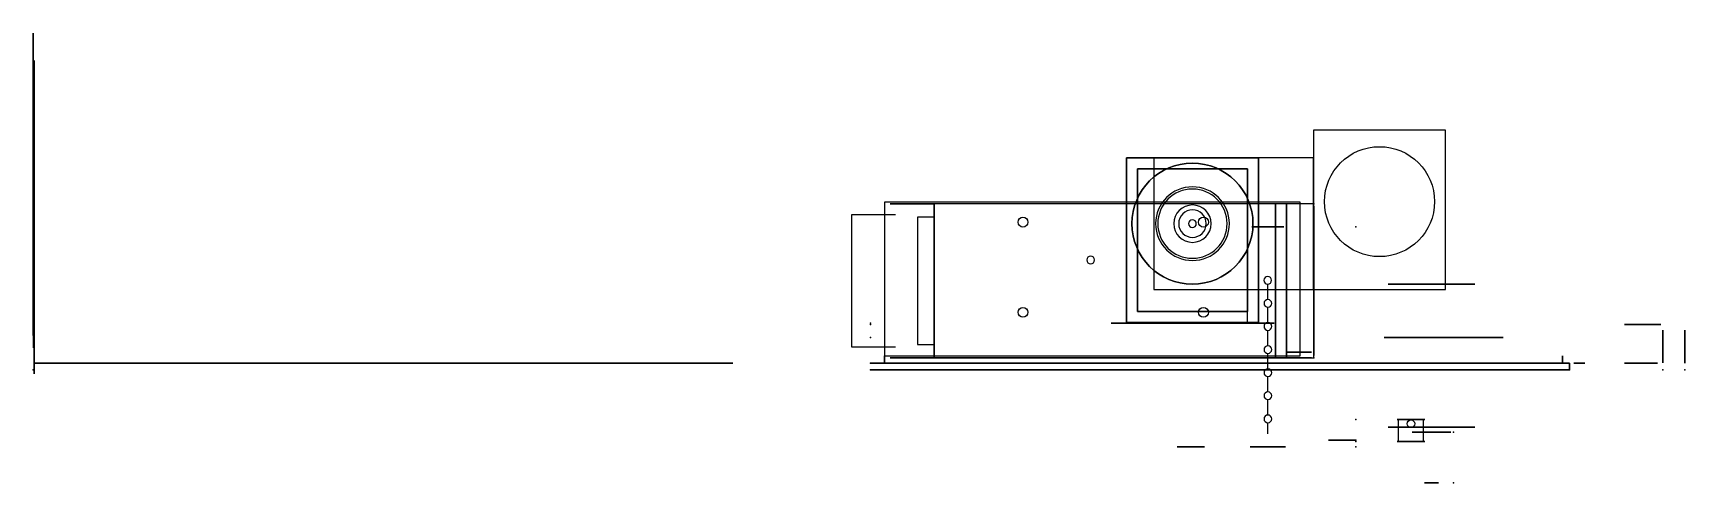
# Model space of a CAD drawing. Header units: centimetres. Extents: x -76 to 74, y -10 to 31.
import ezdxf

# ---------------------------------------------------------------- set-up
doc = ezdxf.new("R2010")
doc.units = ezdxf.units.CM
doc.header["$MEASUREMENT"] = 0
for name, color, linetype in [('battery 48V 18Ah v6_Sketch10', 7, 'Continuous'), ('battery 48V 18Ah v6_Sketch11', 7, 'Continuous'), ('battery 48V 18Ah v6_Sketch12', 7, 'Continuous'), ('battery 48V 18Ah v6_Sketch13', 7, 'Continuous'), ('battery 48V 18Ah v6_Sketch14', 7, 'Continuous'), ('battery 48V 18Ah v6_Sketch15', 7, 'Continuous'), ('battery 48V 18Ah v6_Sketch16', 7, 'Continuous'), ('battery 48V 18Ah v6_Sketch17', 7, 'Continuous'), ('battery 48V 18Ah v6_Sketch18', 7, 'Continuous'), ('battery 48V 18Ah v6_Sketch19', 7, 'Continuous'), ('battery 48V 18Ah v6_Sketch2', 7, 'Continuous'), ('battery 48V 18Ah v6_Sketch20', 7, 'Continuous'), ('battery 48V 18Ah v6_Sketch21', 7, 'Continuous'), ('battery 48V 18Ah v6_Sketch22', 7, 'Continuous'), ('battery 48V 18Ah v6_Sketch23', 7, 'Continuous'), ('battery 48V 18Ah v6_Sketch3', 7, 'Continuous'), ('battery 48V 18Ah v6_Sketch4', 7, 'Continuous'), ('battery 48V 18Ah v6_Sketch5', 7, 'Continuous'), ('battery 48V 18Ah v6_Sketch6', 7, 'Continuous'), ('battery 48V 18Ah v6_Sketch7', 7, 'Continuous'), ('battery 48V 18Ah v6_Sketch8', 7, 'Continuous'), ('battery 48V 18Ah v6_Sketch9', 7, 'Continuous'), ('component pump v3_Sketch1', 7, 'Continuous'), ('component pump v3_Sketch10', 7, 'Continuous'), ('component pump v3_Sketch11', 7, 'Continuous'), ('component pump v3_Sketch12', 7, 'Continuous'), ('component pump v3_Sketch13', 7, 'Continuous'), ('component pump v3_Sketch14', 7, 'Continuous'), ('component pump v3_Sketch15', 7, 'Continuous'), ('component pump v3_Sketch16', 7, 'Continuous'), ('component pump v3_Sketch17', 7, 'Continuous'), ('component pump v3_Sketch18', 7, 'Continuous'), ('component pump v3_Sketch19', 7, 'Continuous'), ('component pump v3_Sketch20', 7, 'Continuous'), ('component pump v3_Sketch21', 7, 'Continuous'), ('component pump v3_Sketch22', 7, 'Continuous'), ('component pump v3_Sketch23', 7, 'Continuous'), ('component pump v3_Sketch24', 7, 'Continuous'), ('component pump v3_Sketch25', 7, 'Continuous'), ('component pump v3_Sketch26', 7, 'Continuous'), ('component pump v3_Sketch27', 7, 'Continuous'), ('component pump v3_Sketch28', 7, 'Continuous'), ('component pump v3_Sketch3', 7, 'Continuous'), ('component pump v3_Sketch30', 7, 'Continuous'), ('component pump v3_Sketch31', 7, 'Continuous'), ('component pump v3_Sketch4', 7, 'Continuous'), ('component pump v3_Sketch6', 7, 'Continuous'), ('component pump v3_Sketch7', 7, 'Continuous'), ('component pump v3_Sketch8', 7, 'Continuous'), ('component pump v3_Sketch9', 7, 'Continuous'), ('GearBox v4_Sketch10', 7, 'Continuous'), ('GearBox v4_Sketch11', 7, 'Continuous'), ('GearBox v4_Sketch2', 7, 'Continuous'), ('GearBox v4_Sketch3', 7, 'Continuous'), ('GearBox v4_Sketch4', 7, 'Continuous'), ('GearBox v4_Sketch5', 7, 'Continuous'), ('GearBox v4_Sketch6', 7, 'Continuous'), ('GearBox v4_Sketch7', 7, 'Continuous'), ('GearBox v4_Sketch8', 7, 'Continuous'), ('GearBox v4_Sketch9', 7, 'Continuous'), ('motor_component v1_Sketch3', 7, 'Continuous'), ('motor_component v1_Sketch4', 7, 'Continuous'), ('motor_component v1_Sketch5', 7, 'Continuous'), ('motor_component v1_Sketch6', 7, 'Continuous'), ('motor_component v1_Sketch7', 7, 'Continuous'), ('new frame-wooden v17_Sketch1', 7, 'Continuous'), ('new frame-wooden v17_Sketch10', 7, 'Continuous'), ('new frame-wooden v17_Sketch11', 7, 'Continuous'), ('new frame-wooden v17_Sketch12', 7, 'Continuous'), ('new frame-wooden v17_Sketch17', 7, 'Continuous'), ('new frame-wooden v17_Sketch18', 7, 'Continuous'), ('new frame-wooden v17_Sketch19', 7, 'Continuous'), ('new frame-wooden v17_Sketch2', 7, 'Continuous'), ('new frame-wooden v17_Sketch20', 7, 'Continuous'), ('new frame-wooden v17_Sketch21', 7, 'Continuous'), ('new frame-wooden v17_Sketch22', 7, 'Continuous'), ('new frame-wooden v17_Sketch23', 7, 'Continuous'), ('new frame-wooden v17_Sketch24', 7, 'Continuous'), ('new frame-wooden v17_Sketch25', 7, 'Continuous'), ('new frame-wooden v17_Sketch26', 7, 'Continuous'), ('new frame-wooden v17_Sketch27', 7, 'Continuous'), ('new frame-wooden v17_Sketch28', 7, 'Continuous'), ('new frame-wooden v17_Sketch29', 7, 'Continuous'), ('new frame-wooden v17_Sketch3', 7, 'Continuous'), ('new frame-wooden v17_Sketch30', 7, 'Continuous'), ('new frame-wooden v17_Sketch31', 7, 'Continuous'), ('new frame-wooden v17_Sketch32', 7, 'Continuous'), ('new frame-wooden v17_Sketch33', 7, 'Continuous'), ('new frame-wooden v17_Sketch34', 7, 'Continuous'), ('new frame-wooden v17_Sketch35', 7, 'Continuous'), ('new frame-wooden v17_Sketch36', 7, 'Continuous'), ('new frame-wooden v17_Sketch37', 7, 'Continuous'), ('new frame-wooden v17_Sketch38', 7, 'Continuous'), ('new frame-wooden v17_Sketch39', 7, 'Continuous'), ('new frame-wooden v17_Sketch4', 7, 'Continuous'), ('new frame-wooden v17_Sketch40', 7, 'Continuous'), ('new frame-wooden v17_Sketch41', 7, 'Continuous'), ('new frame-wooden v17_Sketch42', 7, 'Continuous'), ('new frame-wooden v17_Sketch43', 7, 'Continuous'), ('new frame-wooden v17_Sketch44', 7, 'Continuous'), ('new frame-wooden v17_Sketch45', 7, 'Continuous'), ('new frame-wooden v17_Sketch46', 7, 'Continuous'), ('new frame-wooden v17_Sketch47', 7, 'Continuous'), ('new frame-wooden v17_Sketch48', 7, 'Continuous'), ('new frame-wooden v17_Sketch49', 7, 'Continuous'), ('new frame-wooden v17_Sketch5', 7, 'Continuous'), ('new frame-wooden v17_Sketch50', 7, 'Continuous'), ('new frame-wooden v17_Sketch51', 7, 'Continuous'), ('new frame-wooden v17_Sketch52', 7, 'Continuous'), ('new frame-wooden v17_Sketch53', 7, 'Continuous'), ('new frame-wooden v17_Sketch54', 7, 'Continuous'), ('new frame-wooden v17_Sketch55', 7, 'Continuous'), ('new frame-wooden v17_Sketch56', 7, 'Continuous'), ('new frame-wooden v17_Sketch57', 7, 'Continuous'), ('new frame-wooden v17_Sketch6', 7, 'Continuous'), ('new frame-wooden v17_Sketch7', 7, 'Continuous'), ('new frame-wooden v17_Sketch8', 7, 'Continuous'), ('new frame-wooden v17_Sketch9', 7, 'Continuous')]:
    doc.layers.add(name, color=color, linetype=linetype)

# ---------------------------------------------------------------- blocks, each defined once
blk = doc.blocks.new('battery48V18Ahv6')
at = {"layer": 'battery 48V 18Ah v6_Sketch10'}
for p, q in [((2.5, 2, 14), (2.5, 3, 14)), ((2.5, 2, 13), (2.5, 3, 14)), ((2.5, 2, 14), (2.5, 2, 13))]:
    blk.add_line(p, q, dxfattribs=at)
blk.add_point((2.5, 0), dxfattribs=at)
at = {"layer": 'battery 48V 18Ah v6_Sketch11'}
blk.add_point((2.5, 0), dxfattribs=at)
at = {"layer": 'battery 48V 18Ah v6_Sketch12'}
for p, q in [((2.5, 9, 13.5), (2.5, 9, 12.92)), ((2.5, 8.94, 13.06), (2.5, 8.06, 13.94)), ((2.5, 7.92, 14), (2.5, 8.5, 14))]:
    blk.add_line(p, q, dxfattribs=at)
at = {"layer": 'battery 48V 18Ah v6_Sketch12', "extrusion": (-1, 0, 0)}
blk.add_circle((-8.68, 13.68, -2.5), 0.25, dxfattribs=at)
for centre, radius, start, end in [((-8.8, 12.92, -2.5), 0.2, 135, 180), ((-8.5, 13.5, -2.5), 0.5, 90, 180), ((-7.92, 13.8, -2.5), 0.2, 90, 135)]:
    blk.add_arc(centre, radius, start, end, dxfattribs=at)
at = {"layer": 'battery 48V 18Ah v6_Sketch12'}
blk.add_point((2.5, 0), dxfattribs=at)
at = {"layer": 'battery 48V 18Ah v6_Sketch13'}
for p, q in [((2.5, 9, 1), (2.5, 9, 0.5)), ((2.5, 8), (2.5, 9, 1)), ((2.5, 8.5), (2.5, 8))]:
    blk.add_line(p, q, dxfattribs=at)
at = {"layer": 'battery 48V 18Ah v6_Sketch13', "extrusion": (-1, 0, 0)}
blk.add_circle((-8.68, 0.32, -2.5), 0.25, dxfattribs=at)
blk.add_arc((-8.5, 0.5, -2.5), 0.5, 180, 270, dxfattribs=at)
at = {"layer": 'battery 48V 18Ah v6_Sketch13'}
blk.add_point((2.5, 0), dxfattribs=at)
at = {"layer": 'battery 48V 18Ah v6_Sketch14'}
for p, q in [((2.5, 3, 14), (2.5, 2, 13)), ((2.5, 2.5, 14), (2.5, 3, 14)), ((2.5, 2, 13), (2.5, 2, 13.5))]:
    blk.add_line(p, q, dxfattribs=at)
at = {"layer": 'battery 48V 18Ah v6_Sketch14', "extrusion": (-1, 0, 0)}
blk.add_circle((-2.32, 13.68, -2.5), 0.25, dxfattribs=at)
blk.add_arc((-2.5, 13.5, -2.5), 0.5, 0, 90, dxfattribs=at)
at = {"layer": 'battery 48V 18Ah v6_Sketch14'}
blk.add_point((2.5, 0), dxfattribs=at)
at = {"layer": 'battery 48V 18Ah v6_Sketch15'}
for p, q in [((2.5, 3), (2.5, 2.5)), ((2.5, 2, 1), (2.5, 3)), ((2.5, 2, 0.5), (2.5, 2, 1))]:
    blk.add_line(p, q, dxfattribs=at)
at = {"layer": 'battery 48V 18Ah v6_Sketch15', "extrusion": (-1, 0, 0)}
blk.add_circle((-2.32, 0.32, -2.5), 0.25, dxfattribs=at)
blk.add_arc((-2.5, 0.5, -2.5), 0.5, 270, 0, dxfattribs=at)
at = {"layer": 'battery 48V 18Ah v6_Sketch15'}
blk.add_point((2.5, 0), dxfattribs=at)
at = {"layer": 'battery 48V 18Ah v6_Sketch16'}
for p, q in [((0.2, 7.92), (2.5, 7.92)), ((0.2, 3.08), (0.2, 7.92)), ((2.5, 8.5), (34.5, 8.5)), ((2.5, 7.92), (2.5, 8.5)), ((34.5, 8.5), (34.5, 2.5)), ((2.5, 3.08), (0.2, 3.08)), ((2.5, 2.5), (2.5, 3.08)), ((34.5, 2.5), (2.5, 2.5))]:
    blk.add_line(p, q, dxfattribs=at)
at = {"layer": 'battery 48V 18Ah v6_Sketch16', "extrusion": (0, 0, -1)}
blk.add_circle((-1.51, 6.89), 1, dxfattribs=at)
at = {"layer": 'battery 48V 18Ah v6_Sketch16'}
blk.add_point((0, 0), dxfattribs=at)
at = {"layer": 'battery 48V 18Ah v6_Sketch17'}
for p, q in [((0.2, 7.9), (0.2, 5.9)), ((1.5, 7.9), (0.2, 7.9)), ((1.5, 5.9), (1.5, 7.9)), ((0.2, 5.9), (1.5, 5.9))]:
    blk.add_line(p, q, dxfattribs=at)
blk.add_point((0, 0), dxfattribs=at)
at = {"layer": 'battery 48V 18Ah v6_Sketch18'}
for p, q in [((0.2, 5.9, 0.5), (0.2, 7.9, 0.5)), ((0.2, 7.9, 0.5), (1.5, 7.9, 0.5)), ((1.5, 7.9, 0.5), (1.5, 7.89, 0.5)), ((1.38, 5.9, 0.5), (0.2, 5.9, 0.5))]:
    blk.add_line(p, q, dxfattribs=at)
at = {"layer": 'battery 48V 18Ah v6_Sketch18', "extrusion": (0, 0, -1)}
blk.add_arc((-1.51, 6.89, -0.5), 1, 89.6678, 277.0315, dxfattribs=at)
at = {"layer": 'battery 48V 18Ah v6_Sketch18'}
blk.add_point((0, 0, 0.5), dxfattribs=at)
at = {"layer": 'battery 48V 18Ah v6_Sketch19', "extrusion": (0, 0, -1)}
for radius in [0.99, 0.8]:
    blk.add_circle((-1.5, 6.9, -0.5), radius, dxfattribs=at)
at = {"layer": 'battery 48V 18Ah v6_Sketch19'}
blk.add_point((0, 0, 0.5), dxfattribs=at)
at = {"layer": 'battery 48V 18Ah v6_Sketch2'}
for p, q in [((34.5, 0), (34.5, 9)), ((34.5, 9, 13), (34.5, 5, 13)), ((34.5, 9), (34.5, 9, 14)), ((34.5, 5, 1), (34.5, 9, 1)), ((34.5, 9, 1), (34.5, 9, 13)), ((34.5, 9, 14), (34.5, 0, 14)), ((34.5, 5, 13), (34.5, 5, 1)), ((34.5, 0, 14), (34.5, 0))]:
    blk.add_line(p, q, dxfattribs=at)
blk.add_point((34.5, 0), dxfattribs=at)
at = {"layer": 'battery 48V 18Ah v6_Sketch20'}
blk.add_point((0, 0, 0.5), dxfattribs=at)
at = {"layer": 'battery 48V 18Ah v6_Sketch21'}
for p, q in [((0, 7.92, 13.8), (0, 8.8, 12.92)), ((0, 8.8, 12.92), (0, 8.8, 1.08)), ((0, 8.8, 1.08), (0, 7.92, 0.2)), ((0, 3.08, 13.8), (0, 7.92, 13.8)), ((0, 7.92, 0.2), (0, 3.08, 0.2)), ((0, 3.08, 0.2), (0, 2.2, 1.08)), ((0, 2.2, 12.92), (0, 3.08, 13.8)), ((0, 2.2, 1.08), (0, 2.2, 12.92))]:
    blk.add_line(p, q, dxfattribs=at)
blk.add_point((0, 0), dxfattribs=at)
at = {"layer": 'battery 48V 18Ah v6_Sketch22'}
for p, q in [((0, 4.5, 5), (0, 3.5, 6)), ((0, 3.5, 1), (0, 4.5, 2)), ((0, 4.5, 2), (0, 4.5, 5)), ((0, 3.5, 6), (0, 2.5, 5)), ((0, 2.5, 2), (0, 3.5, 1)), ((0, 2.5, 5), (0, 2.5, 2))]:
    blk.add_line(p, q, dxfattribs=at)
blk.add_point((0, 5.5, 7), dxfattribs=at)
at = {"layer": 'battery 48V 18Ah v6_Sketch23'}
for p, q in [((0, 3.9, 2), (0, 4.3, 2.3)), ((0, 3.9, 5), (0, 4.3, 4.7)), ((0, 4.3, 2.3), (0, 4.3, 4.7)), ((0, 2.8, 5), (0, 3.9, 5)), ((0, 2.8, 2), (0, 3.9, 2)), ((0, 2.8, 2), (0, 2.8, 5))]:
    blk.add_line(p, q, dxfattribs=at)
blk.add_point((0, 0), dxfattribs=at)
at = {"layer": 'battery 48V 18Ah v6_Sketch3'}
for p, q in [((34.5, 9), (0, 9)), ((0, 9), (0, 9, 14)), ((0, 9, 14), (34.5, 9, 14)), ((34.5, 9, 1.2), (34.5, 9)), ((36, 9, 1.2), (34.5, 9, 1.2)), ((34.5, 9, 12.8), (36, 9, 12.8)), ((34.5, 9, 14), (34.5, 9, 12.8)), ((36, 9, 12.8), (36, 9, 1.2)), ((42, 9, 1), (38, 9, 1)), ((38, 9, 13), (42, 9, 13)), ((42, 9, 13), (42, 9, 1))]:
    blk.add_line(p, q, dxfattribs=at)
blk.add_point((0, 9), dxfattribs=at)
at = {"layer": 'battery 48V 18Ah v6_Sketch4'}
for p, q in [((38.5, 9, 14), (35.5, 9, 14)), ((38.5, 7, 14), (38.5, 9, 14)), ((35.5, 7, 14), (38.5, 7, 14))]:
    blk.add_line(p, q, dxfattribs=at)
blk.add_circle((35.5, 8, 14), 0.5, dxfattribs=at)
blk.add_arc((35.5, 8, 14), 1, 90, 270, dxfattribs=at)
blk.add_point((0, 0, 14), dxfattribs=at)
at = {"layer": 'battery 48V 18Ah v6_Sketch5'}
for p, q in [((35.5, 9), (38.5, 9)), ((38.5, 9), (38.5, 7)), ((38.5, 7), (35.5, 7))]:
    blk.add_line(p, q, dxfattribs=at)
at = {"layer": 'battery 48V 18Ah v6_Sketch5', "extrusion": (0, 0, -1)}
blk.add_circle((-35.5, 8), 0.5, dxfattribs=at)
blk.add_arc((-35.5, 8), 1, 270, 90, dxfattribs=at)
at = {"layer": 'battery 48V 18Ah v6_Sketch5'}
blk.add_point((0, 0), dxfattribs=at)
at = {"layer": 'battery 48V 18Ah v6_Sketch6'}
for p, q in [((3.5, 9), (3.5, 0)), ((3.5, 0, 14), (3.5, 9, 14)), ((3.5, 9, 14), (3.5, 9)), ((3.5, 0), (3.5, 0, 14))]:
    blk.add_line(p, q, dxfattribs=at)
blk.add_point((3.5, 0), dxfattribs=at)
at = {"layer": 'battery 48V 18Ah v6_Sketch7'}
blk.add_point((3.5, 0), dxfattribs=at)
at = {"layer": 'battery 48V 18Ah v6_Sketch8'}
for p, q in [((2.5, 9), (2.5, 9, 1)), ((2.5, 9, 14), (2.5, 8, 14)), ((2.5, 9, 13), (2.5, 8, 14)), ((2.5, 9, 14), (2.5, 9)), ((2.5, 9), (2.5, 2)), ((2.5, 9), (2.5, 8)), ((2.5, 9, 14), (2.5, 9, 13)), ((2.5, 9, 1), (2.5, 8)), ((2.5, 2, 14), (2.5, 9, 14)), ((2.5, 2), (2.5, 2, 14))]:
    blk.add_line(p, q, dxfattribs=at)
blk.add_point((2.5, 0), dxfattribs=at)
at = {"layer": 'battery 48V 18Ah v6_Sketch9'}
for p, q in [((2.5, 2, 1), (2.5, 3)), ((2.5, 2), (2.5, 3)), ((2.5, 2), (2.5, 2, 1))]:
    blk.add_line(p, q, dxfattribs=at)
blk.add_point((2.5, 0), dxfattribs=at)
blk = doc.blocks.new('motor_componentv1')
at = {"layer": 'motor_component v1_Sketch3', "extrusion": (0, -1, 2.22045e-16)}
for radius in [3.937, 1.745]:
    blk.add_circle((0.5, 2), radius, dxfattribs=at)
at = {"layer": 'motor_component v1_Sketch3'}
blk.add_point((0, 0), dxfattribs=at)
at = {"layer": 'motor_component v1_Sketch4', "extrusion": (0, -1, 2.22045e-16)}
for radius in [1.745, 0.635]:
    blk.add_circle((0.5, 2, 0.457), radius, dxfattribs=at)
at = {"layer": 'motor_component v1_Sketch4'}
blk.add_point((0, -0.457), dxfattribs=at)
at = {"layer": 'motor_component v1_Sketch5', "extrusion": (0, -1, 2.22045e-16)}
for radius in [0.635, 0.159]:
    blk.add_circle((0.5, 2, 5.08), radius, dxfattribs=at)
at = {"layer": 'motor_component v1_Sketch5'}
blk.add_point((0, -5.08), dxfattribs=at)
at = {"layer": 'motor_component v1_Sketch6', "extrusion": (0, 1, -2.22045e-16)}
for radius in [3.937, 0.476]:
    blk.add_circle((-0.5, 2, 13.012), radius, dxfattribs=at)
at = {"layer": 'motor_component v1_Sketch6'}
blk.add_point((0, 13.012), dxfattribs=at)
at = {"layer": 'motor_component v1_Sketch7'}
blk.add_point((0, 0), dxfattribs=at)
blk = doc.blocks.new('GearBoxv4')
at = {"layer": 'GearBox v4_Sketch10'}
for p, q in [((15.1, 0, 5), (15.1, -15, 5)), ((15.1, 0, 17), (15.1, 0, 5)), ((15.1, -15, 17), (15.1, 0, 17)), ((15.1, -1, 6), (15.1, -1, 16)), ((15.1, -1, 16), (15.1, -14, 16)), ((15.1, -14, 6), (15.1, -1, 6)), ((15.1, -14, 16), (15.1, -14, 6)), ((15.1, -15, 5), (15.1, -15, 17))]:
    blk.add_line(p, q, dxfattribs=at)
blk.add_point((15.1, 0), dxfattribs=at)
at = {"layer": 'GearBox v4_Sketch11'}
for p, q in [((10.1, -14, 6), (10.1, -1, 6)), ((10.1, -1, 6), (15.1, -1, 6)), ((15.1, -1, 6), (15.1, -14, 6)), ((12.5, -15, 6), (12.5, -11.5, 6)), ((15.1, -14, 6), (10.1, -14, 6))]:
    blk.add_line(p, q, dxfattribs=at)
at = {"layer": 'GearBox v4_Sketch11', "extrusion": (0, 0, -1)}
blk.add_circle((-12.5, -11.5, -6), 1, dxfattribs=at)
at = {"layer": 'GearBox v4_Sketch11'}
blk.add_point((0, 0, 6), dxfattribs=at)
at = {"layer": 'GearBox v4_Sketch2'}
for p, q in [((8.4, 0, 14.5), (8.4, -12, 14.5)), ((8.4, -12), (8.4, 0)), ((8.4, 0), (8.4, 0, 14.5)), ((8.4, -12, 14.5), (8.4, -12))]:
    blk.add_line(p, q, dxfattribs=at)
blk.add_point((8.4, 0), dxfattribs=at)
at = {"layer": 'GearBox v4_Sketch3'}
for p, q in [((8.4, 2.5, -12), (8.4, 2.5)), ((8.4, -12, -12), (8.4, 2.5, -12)), ((8.4, 2.5), (8.4, -12)), ((8.4, -12), (8.4, -12, -12))]:
    blk.add_line(p, q, dxfattribs=at)
at = {"layer": 'GearBox v4_Sketch3', "extrusion": (1, 4.93038e-32, 2.22045e-16)}
blk.add_circle((-4, -6, 8.4), 5, dxfattribs=at)
at = {"layer": 'GearBox v4_Sketch3'}
blk.add_point((8.4, 0), dxfattribs=at)
at = {"layer": 'GearBox v4_Sketch4'}
blk.add_point((0, 0), dxfattribs=at)
at = {"layer": 'GearBox v4_Sketch5'}
for p, q in [((8.4, 0, 17), (8.4, -15, 17)), ((8.4, 0, 5), (8.4, 0, 17)), ((8.4, -15, 5), (8.4, 0, 5)), ((8.4, -15, 17), (8.4, -15, 5))]:
    blk.add_line(p, q, dxfattribs=at)
blk.add_point((8.4, 0), dxfattribs=at)
at = {"layer": 'GearBox v4_Sketch6', "extrusion": (1, -2.22045e-16, 0)}
blk.add_circle((-6, 11, 8.4), 5.5, dxfattribs=at)
at = {"layer": 'GearBox v4_Sketch6'}
blk.add_point((8.4, 0), dxfattribs=at)
at = {"layer": 'GearBox v4_Sketch7', "extrusion": (-1, 2.22045e-16, 0)}
for radius in [5.5, 3.35, 3.15, 1.7]:
    blk.add_circle((6, 11, -8.7), radius, dxfattribs=at)
at = {"layer": 'GearBox v4_Sketch7'}
blk.add_point((8.7, 0), dxfattribs=at)
at = {"layer": 'GearBox v4_Sketch8', "extrusion": (-1, 2.22045e-16, 0)}
for radius in [1.7, 1.25]:
    blk.add_circle((6, 11, -3.1), radius, dxfattribs=at)
at = {"layer": 'GearBox v4_Sketch8'}
blk.add_point((3.1, 0), dxfattribs=at)
at = {"layer": 'GearBox v4_Sketch9'}
for p, q in [((8.4, -1, 16), (8.4, -1, 6)), ((8.4, -14, 16), (8.4, -1, 16)), ((8.4, -1, 6), (8.4, -14, 6)), ((8.4, -14, 6), (8.4, -14, 16))]:
    blk.add_line(p, q, dxfattribs=at)
blk.add_point((8.4, 0), dxfattribs=at)
blk = doc.blocks.new('componentpumpv3')
at = {"layer": 'component pump v3_Sketch1'}
blk.add_point((0, 0), dxfattribs=at)
at = {"layer": 'component pump v3_Sketch10'}
blk.add_point((-5, 0.5, 3.04), dxfattribs=at)
at = {"layer": 'component pump v3_Sketch11'}
blk.add_point((0, 0.5), dxfattribs=at)
at = {"layer": 'component pump v3_Sketch12'}
blk.add_point((0, 0), dxfattribs=at)
at = {"layer": 'component pump v3_Sketch13'}
for p, q in [((-5, 2.5, 3), (-6.15, 2.5, 3)), ((-3.85, 2.5, 2), (-6.15, 2.5, 2)), ((-5, 2.5, 3.75), (-5, 2.5, 3)), ((-3.85, 2.5, 3), (-5, 2.5, 3))]:
    blk.add_line(p, q, dxfattribs=at)
at = {"layer": 'component pump v3_Sketch13', "extrusion": (0, 1, -2.22045e-16)}
blk.add_arc((5, 2.5, 2.5), 1.25, 336.422, 203.578, dxfattribs=at)
at = {"layer": 'component pump v3_Sketch13'}
blk.add_point((0, 2.5), dxfattribs=at)
at = {"layer": 'component pump v3_Sketch14'}
for p, q in [((-6.15, 2.5, 3), (-5, 2.5, 3)), ((-3.85, 2.5, 2), (-6.15, 2.5, 2)), ((-5, 2.5, 3), (-5, 2.5, 3.75)), ((-5, 2.5, 3), (-3.85, 2.5, 3))]:
    blk.add_line(p, q, dxfattribs=at)
at = {"layer": 'component pump v3_Sketch14', "extrusion": (-1.2326e-32, 1, -2.22045e-16)}
blk.add_arc((5, 2.5, 2.5), 1.25, 336.422, 23.5782, dxfattribs=at)
at = {"layer": 'component pump v3_Sketch14', "extrusion": (2.18953e-47, 1, -2.22045e-16)}
blk.add_arc((5, 2.5, 2.5), 1.25, 90, 203.578, dxfattribs=at)
at = {"layer": 'component pump v3_Sketch14'}
blk.add_point((0, 2.5), dxfattribs=at)
at = {"layer": 'component pump v3_Sketch15'}
for p, q in [((-6.15, 2.5, 2), (-3.85, 2.5, 2)), ((-6.15, 0.5, 2), (-6.15, 2.5, 2)), ((-3.85, 2.5, 2), (-3.85, 0.5, 2)), ((-3.85, 0.5, 2), (-6.15, 0.5, 2))]:
    blk.add_line(p, q, dxfattribs=at)
at = {"layer": 'component pump v3_Sketch15', "extrusion": (6.07716e-64, -2.22045e-16, -1)}
blk.add_circle((5, 2.1, -2), 0.35, dxfattribs=at)
at = {"layer": 'component pump v3_Sketch15'}
blk.add_point((0, 0, 2), dxfattribs=at)
at = {"layer": 'component pump v3_Sketch16', "extrusion": (0, 1, 0)}
blk.add_circle((-8, 2), 1.25, dxfattribs=at)
at = {"layer": 'component pump v3_Sketch16'}
blk.add_point((0, 0), dxfattribs=at)
at = {"layer": 'component pump v3_Sketch17', "extrusion": (0, 1, 0)}
blk.add_circle((-8, 2), 1.6, dxfattribs=at)
at = {"layer": 'component pump v3_Sketch17'}
blk.add_point((0, 0), dxfattribs=at)
at = {"layer": 'component pump v3_Sketch18'}
blk.add_point((0, 0), dxfattribs=at)
at = {"layer": 'component pump v3_Sketch19'}
blk.add_line((8, 1.2, 0.55), (8, 2.2, 0.55), dxfattribs=at)
blk.add_circle((8, 2.55, 0.55), 0.35, dxfattribs=at)
blk.add_point((0, 0), dxfattribs=at)
at = {"layer": 'component pump v3_Sketch20'}
blk.add_line((8, 2.9), (8, 4.3), dxfattribs=at)
blk.add_circle((8, 4.65), 0.35, dxfattribs=at)
blk.add_point((0, 0), dxfattribs=at)
at = {"layer": 'component pump v3_Sketch21'}
for p, q in [((8.01, 13.4), (8.01, 14.8)), ((8, 11.3), (8, 12.7)), ((8, 9.2), (8, 10.6)), ((8, 7.1), (8, 8.5)), ((8, 5), (8, 6.4))]:
    blk.add_line(p, q, dxfattribs=at)
for centre in [(8.01, 15.15), (8, 13.05), (8, 10.95), (8, 8.85), (8, 6.75)]:
    blk.add_circle(centre, 0.35, dxfattribs=at)
blk.add_point((0, 0), dxfattribs=at)
at = {"layer": 'component pump v3_Sketch22'}
blk.add_point((0, 0), dxfattribs=at)
at = {"layer": 'component pump v3_Sketch23', "extrusion": (0, 1, 0)}
for radius in [1.45, 1.25, 1.25]:
    blk.add_circle((-8, 2, 20), radius, dxfattribs=at)
at = {"layer": 'component pump v3_Sketch23'}
blk.add_point((0, 20), dxfattribs=at)
at = {"layer": 'component pump v3_Sketch24', "extrusion": (0, 1, 0)}
blk.add_circle((-15, 2), 1.25, dxfattribs=at)
at = {"layer": 'component pump v3_Sketch24'}
blk.add_point((0, 0), dxfattribs=at)
at = {"layer": 'component pump v3_Sketch25'}
blk.add_point((0, 0), dxfattribs=at)
at = {"layer": 'component pump v3_Sketch26'}
blk.add_point((0, 0), dxfattribs=at)
at = {"layer": 'component pump v3_Sketch27'}
blk.add_point((0, 0), dxfattribs=at)
at = {"layer": 'component pump v3_Sketch28'}
blk.add_point((0, 0), dxfattribs=at)
at = {"layer": 'component pump v3_Sketch3'}
for p, q in [((0, 0.6, 1.25), (0, 0.6, 8.75)), ((1.25, 0.6, 10), (1.25, 0.6, 9.3)), ((2.5, 0.6, 8.75), (2.5, 0.6, 1.25))]:
    blk.add_line(p, q, dxfattribs=at)
at = {"layer": 'component pump v3_Sketch3', "extrusion": (0, 1, 0)}
blk.add_circle((-1.25, 8.95, 0.6), 0.35, dxfattribs=at)
for centre, start, end in [((-1.25, 8.75, 0.6), 0, 180), ((-1.25, 1.25, 0.6), 180, 0)]:
    blk.add_arc(centre, 1.25, start, end, dxfattribs=at)
at = {"layer": 'component pump v3_Sketch3'}
blk.add_point((0, 0.6), dxfattribs=at)
at = {"layer": 'component pump v3_Sketch30'}
blk.add_point((0, 0), dxfattribs=at)
at = {"layer": 'component pump v3_Sketch31'}
blk.add_point((0, 0), dxfattribs=at)
at = {"layer": 'component pump v3_Sketch4'}
for p, q in [((0, 0.6, 1.25), (0, 0.6, 8.75)), ((1.25, 0.6), (1.25, 0.6, 0.7)), ((2.5, 0.6, 8.75), (2.5, 0.6, 1.25))]:
    blk.add_line(p, q, dxfattribs=at)
at = {"layer": 'component pump v3_Sketch4', "extrusion": (0, 1, 0)}
for centre in [(-1.25, 1.05, 0.6), (-1.25, 8.95, 0.6)]:
    blk.add_circle(centre, 0.35, dxfattribs=at)
for centre, start, end in [((-1.25, 1.25, 0.6), 180, 0), ((-1.25, 8.75, 0.6), 0, 180)]:
    blk.add_arc(centre, 1.25, start, end, dxfattribs=at)
at = {"layer": 'component pump v3_Sketch4'}
blk.add_point((0, 0.6), dxfattribs=at)
at = {"layer": 'component pump v3_Sketch6'}
for p, q in [((-6.15, 0.5, 2), (-5, 0.5, 2)), ((-5, 0.5, 1.25), (-5, 0.5, 2)), ((-5, 0.5, 2), (-3.85, 0.5, 2))]:
    blk.add_line(p, q, dxfattribs=at)
at = {"layer": 'component pump v3_Sketch6', "extrusion": (0, 1, -2.22045e-16)}
blk.add_circle((5, 2.5, 0.5), 1.25, dxfattribs=at)
at = {"layer": 'component pump v3_Sketch6'}
blk.add_point((0, 0.5), dxfattribs=at)
at = {"layer": 'component pump v3_Sketch7'}
blk.add_point((0, 0.5), dxfattribs=at)
at = {"layer": 'component pump v3_Sketch8'}
blk.add_point((-5, 0.5, 3.04), dxfattribs=at)
at = {"layer": 'component pump v3_Sketch9'}
blk.add_point((-5, 0.5, 3.04), dxfattribs=at)

msp = doc.modelspace()

# ---------------------------------------------------------------- linework, layer by layer
at = {"layer": 'new frame-wooden v17_Sketch1'}
for p, q in [((0, 0, 38.1), (0, 0)), ((63.5, 0, 38.1), (0, 0, 38.1)), ((0, 0), (63.5, 0)), ((63.5, 0), (63.5, 0, 38.1))]:
    msp.add_line(p, q, dxfattribs=at)
msp.add_point((0, 0), dxfattribs=at)
at = {"layer": 'new frame-wooden v17_Sketch10'}
for p, q in [((1.27, 1.27, 10.66), (1.27, 0.63, 10.66)), ((1.27, 1.27, 10.16), (1.27, 1.27, 10.66)), ((1.27, 0.63, 10.16), (1.27, 1.27, 10.16)), ((1.27, 0.63, 10.66), (1.27, 0.63, 10.16))]:
    msp.add_line(p, q, dxfattribs=at)
msp.add_point((1.27, 0), dxfattribs=at)
at = {"layer": 'new frame-wooden v17_Sketch11', "extrusion": (0, 1, 0)}
msp.add_circle((-40.76, 3.55, 0.63), 1.36, dxfattribs=at)
at = {"layer": 'new frame-wooden v17_Sketch11'}
msp.add_point((0, 0.63), dxfattribs=at)
at = {"layer": 'new frame-wooden v17_Sketch12'}
for p, q in [((46.67, 0.63, 25.4), (46.67, 0.63, 37.15)), ((46.67, 0.63, 37.15), (57.47, 0.63, 37.15)), ((57.47, 0.63, 25.4), (46.67, 0.63, 25.4)), ((57.47, 0.63, 37.15), (57.47, 0.63, 25.4)), ((62.87, 0.63, 37.15), (57.47, 0.63, 37.15)), ((62.87, 0.63, 37.47), (62.87, 0.63, 37.15))]:
    msp.add_line(p, q, dxfattribs=at)
msp.add_point((0, 0.63), dxfattribs=at)
at = {"layer": 'new frame-wooden v17_Sketch17'}
for p, q in [((46.67, 2.94, 37.15), (57.47, 2.94, 37.15)), ((57.47, 2.94, 25.4), (46.67, 2.94, 25.4)), ((46.67, 2.94, 25.4), (46.67, 2.94, 37.15)), ((57.47, 2.94, 37.15), (57.47, 2.94, 25.4))]:
    msp.add_line(p, q, dxfattribs=at)
msp.add_point((0, 2.94), dxfattribs=at)
at = {"layer": 'new frame-wooden v17_Sketch18'}
msp.add_point((0, 2.94), dxfattribs=at)
at = {"layer": 'new frame-wooden v17_Sketch19', "extrusion": (0, 1, 0)}
msp.add_circle((-54.26, 36.15, 2.94), 0.5, dxfattribs=at)
at = {"layer": 'new frame-wooden v17_Sketch19'}
msp.add_point((0, 2.94), dxfattribs=at)
at = {"layer": 'new frame-wooden v17_Sketch2'}
for p, q in [((0, 0.63, 38.1), (63.5, 0.63, 38.1)), ((0, 0.63), (0, 0.63, 38.1)), ((63.5, 0.63), (0, 0.63)), ((62.87, 0.63, 37.47), (0.63, 0.63, 37.47)), ((0.63, 0.63, 0.63), (62.87, 0.63, 0.63)), ((0.63, 0.63, 37.47), (0.63, 0.63, 0.63)), ((62.87, 0.63, 0.63), (62.87, 0.63, 37.47)), ((63.5, 0.63, 38.1), (63.5, 0.63))]:
    msp.add_line(p, q, dxfattribs=at)
msp.add_point((0, 0.63), dxfattribs=at)
at = {"layer": 'new frame-wooden v17_Sketch20'}
msp.add_point((0, 2.94), dxfattribs=at)
at = {"layer": 'new frame-wooden v17_Sketch21', "extrusion": (0, 1, 0)}
msp.add_circle((-49.47, 36.15, 2.94), 0.5, dxfattribs=at)
at = {"layer": 'new frame-wooden v17_Sketch21'}
msp.add_point((0, 2.94), dxfattribs=at)
at = {"layer": 'new frame-wooden v17_Sketch22', "extrusion": (0, 1, 0)}
for centre in [(-49.47, 26.4, 2.94), (-54.27, 26.4, 2.94)]:
    msp.add_circle(centre, 0.5, dxfattribs=at)
at = {"layer": 'new frame-wooden v17_Sketch22'}
msp.add_point((0, 2.94), dxfattribs=at)
at = {"layer": 'new frame-wooden v17_Sketch23'}
msp.add_point((0, 0), dxfattribs=at)
at = {"layer": 'new frame-wooden v17_Sketch24'}
for p, q in [((63.5, 0.63), (0, 0.63)), ((0, 0.63, 38.1), (63.5, 0.63, 38.1)), ((0, 0.63), (0, 0.63, 38.1)), ((36.67, 0.63, 28.3), (21.87, 0.63, 28.3)), ((21.87, 0.63, 34.85), (36.67, 0.63, 34.85)), ((21.87, 0.63, 28.3), (21.87, 0.63, 34.85)), ((36.67, 0.63, 37), (36.67, 0.63, 28.3)), ((36.67, 0.63, 32.2), (36.67, 0.63, 37.5)), ((36.67, 0.63, 37.5), (36.67, 0.63, 37)), ((63.5, 0.63, 38.1), (63.5, 0.63))]:
    msp.add_line(p, q, dxfattribs=at)
at = {"layer": 'new frame-wooden v17_Sketch24', "extrusion": (0, 1, 0)}
msp.add_circle((-40.76, 3.55, 0.63), 1.36, dxfattribs=at)
at = {"layer": 'new frame-wooden v17_Sketch24'}
msp.add_point((0, 0.63), dxfattribs=at)
at = {"layer": 'new frame-wooden v17_Sketch25'}
for p, q in [((21.87, 4.24, 34.85), (36.67, 4.24, 34.85)), ((21.87, 4.24, 28.3), (21.87, 4.24, 34.85)), ((36.67, 4.24, 28.3), (21.87, 4.24, 28.3)), ((36.67, 4.24, 34.85), (36.67, 4.24, 28.3))]:
    msp.add_line(p, q, dxfattribs=at)
msp.add_point((0, 4.24), dxfattribs=at)
at = {"layer": 'new frame-wooden v17_Sketch26'}
for p, q in [((21.87, 4.24, 26), (21.87, 4.24, 34.85)), ((21.87, 4.24, 34.85), (36.67, 4.24, 34.85)), ((36.67, 4.24, 26), (21.87, 4.24, 26)), ((36.67, 4.24, 34.85), (36.67, 4.24, 26))]:
    msp.add_line(p, q, dxfattribs=at)
msp.add_point((0, 4.24), dxfattribs=at)
at = {"layer": 'new frame-wooden v17_Sketch27', "extrusion": (0, 1, 0)}
for centre in [(-25.07, 34.05, 4.24), (-25.07, 26.55, 4.24), (-33, 26.55, 4.24), (-33, 34.05, 4.24)]:
    msp.add_circle(centre, 0.35, dxfattribs=at)
at = {"layer": 'new frame-wooden v17_Sketch27'}
msp.add_point((0, 4.24), dxfattribs=at)
at = {"layer": 'new frame-wooden v17_Sketch28'}
for p, q in [((0, 0.63, 38.1), (63.5, 0.63, 38.1)), ((0, 0.63), (0, 0.63, 38.1)), ((63.5, 0.63), (0, 0.63)), ((63.5, 0.63, 38.1), (63.5, 0.63))]:
    msp.add_line(p, q, dxfattribs=at)
at = {"layer": 'new frame-wooden v17_Sketch28', "extrusion": (0, 1, 0)}
msp.add_circle((-40.76, 3.55, 0.63), 1.36, dxfattribs=at)
at = {"layer": 'new frame-wooden v17_Sketch28'}
msp.add_point((0, 0.63), dxfattribs=at)
at = {"layer": 'new frame-wooden v17_Sketch29'}
for p, q in [((63.5, 0.63), (63.5, 0.63, 38.1)), ((63.5, 0), (63.5, 0.63)), ((63.5, 0.63, 38.1), (63.5, 0, 38.1)), ((63.5, 0, 38.1), (63.5, 0))]:
    msp.add_line(p, q, dxfattribs=at)
msp.add_point((63.5, 0), dxfattribs=at)
at = {"layer": 'new frame-wooden v17_Sketch3'}
msp.add_point((0, 0.63), dxfattribs=at)
at = {"layer": 'new frame-wooden v17_Sketch30'}
for p, q in [((63.5, 0.57, 20.6), (63.5, 0, 20.6)), ((63.5, 0, 16.3), (63.5, 0.57, 16.3)), ((63.5, 0, 20.6), (63.5, 0, 16.3))]:
    msp.add_line(p, q, dxfattribs=at)
msp.add_point((63.5, 0), dxfattribs=at)
at = {"layer": 'new frame-wooden v17_Sketch31'}
for p, q in [((63.9, 0.63, 18.8), (64.9, 0.63, 18.8)), ((63.9, 0.63, 20.6), (63.9, 0.63, 18.8)), ((64.9, 0.63, 17.8), (63.9, 0.63, 17.8)), ((63.9, 0.63, 17.8), (63.9, 0.63, 16)), ((64.9, 0.63, 18.8), (64.9, 0.63, 17.8))]:
    msp.add_line(p, q, dxfattribs=at)
msp.add_point((0, 0.63), dxfattribs=at)
at = {"layer": 'new frame-wooden v17_Sketch32'}
for p, q in [((1.27, 15.24, 10.66), (1.27, 1.27, 10.66)), ((39.05, 15.24, 10.66), (1.27, 15.24, 10.66)), ((39.05, 1.27, 10.66), (39.05, 15.24, 10.66)), ((1.27, 1.27, 10.66), (39.05, 1.27, 10.66))]:
    msp.add_line(p, q, dxfattribs=at)
msp.add_point((0, 0, 10.66), dxfattribs=at)
at = {"layer": 'new frame-wooden v17_Sketch33'}
for centre in [(13.85, 13.44, 10.66), (30.25, 13.44, 10.66), (13.85, 5.24, 10.66), (30.25, 5.24, 10.66)]:
    msp.add_circle(centre, 0.45, dxfattribs=at)
msp.add_point((0, 0, 10.66), dxfattribs=at)
at = {"layer": 'new frame-wooden v17_Sketch34'}
msp.add_point((0, 0.63), dxfattribs=at)
at = {"layer": 'new frame-wooden v17_Sketch35'}
for p, q in [((0, 0.63, 38.1), (63.5, 0.63, 38.1)), ((63.5, 0.63), (0, 0.63)), ((0, 0.63), (0, 0.63, 38.1)), ((63.5, 0.63, 38.1), (63.5, 0.63))]:
    msp.add_line(p, q, dxfattribs=at)
msp.add_point((0, 0.63), dxfattribs=at)
at = {"layer": 'new frame-wooden v17_Sketch36'}
for p, q in [((63.5, 0, 38.1), (0, 0, 38.1)), ((0, 0), (63.5, 0)), ((0, 0, 38.1), (0, 0)), ((63.5, 0), (63.5, 0, 38.1))]:
    msp.add_line(p, q, dxfattribs=at)
at = {"layer": 'new frame-wooden v17_Sketch36', "extrusion": (0, -1, 0)}
msp.add_circle((38.67, 6.78), 1.54, dxfattribs=at)
at = {"layer": 'new frame-wooden v17_Sketch36'}
msp.add_point((0, 0), dxfattribs=at)
at = {"layer": 'new frame-wooden v17_Sketch37'}
for p, q in [((-76, 0.63, 38.1), (-12.5, 0.63, 38.1)), ((-12.5, 0.63), (-76, 0.63)), ((-76, 0.63), (-76, 0.63, 38.1)), ((-12.5, 0.63, 38.1), (-12.5, 0.63))]:
    msp.add_line(p, q, dxfattribs=at)
msp.add_point((0, 0.63), dxfattribs=at)
at = {"layer": 'new frame-wooden v17_Sketch38'}
for p, q in [((-76, 19.14), (-76, -0.36)), ((-76, -0.36, 38.1), (-76, 19.14, 38.1)), ((-76, 19.14, 38.1), (-76, 19.14)), ((-76, 3.14, 19.05), (-76, 4.13, 19.05)), ((-76, 4.13, 19.05), (-76, 4.13, 23.95)), ((-76, 4.13, 19.05), (-76, 4.13, 14.15)), ((-76, 4.13, 14.15), (-76, 4.13, 19.05)), ((-76, -0.36, 19.05), (-76, 3.14, 19.05)), ((-76, -0.36), (-76, -0.36, 38.1))]:
    msp.add_line(p, q, dxfattribs=at)
at = {"layer": 'new frame-wooden v17_Sketch38', "extrusion": (-1, 0, 0)}
for radius, start, end in [(12.5, 23.0692, 0), (12.51, 0, 336.9308)]:
    msp.add_arc((-15.64, 19.05, 76), radius, start, end, dxfattribs=at)
at = {"layer": 'new frame-wooden v17_Sketch38'}
msp.add_point((-76, 0), dxfattribs=at)
at = {"layer": 'new frame-wooden v17_Sketch39'}
for p, q in [((-76, 19.14), (-76, -0.36)), ((-76, -0.36, 38.1), (-76, 19.14, 38.1)), ((-76, 19.14, 38.1), (-76, 19.14)), ((-76, -0.36), (-76, -0.36, 38.1))]:
    msp.add_line(p, q, dxfattribs=at)
msp.add_point((-76, 0), dxfattribs=at)
at = {"layer": 'new frame-wooden v17_Sketch4'}
for p, q in [((1.27, 1.27, 37.47), (1.27, 0.63, 37.47)), ((1.27, 0.63, 0.63), (1.27, 1.27, 0.63)), ((1.27, 1.27, 0.63), (1.27, 1.27, 37.47)), ((1.27, 0.63, 37.47), (1.27, 0.63, 0.63))]:
    msp.add_line(p, q, dxfattribs=at)
msp.add_point((1.27, 0), dxfattribs=at)
at = {"layer": 'new frame-wooden v17_Sketch40'}
for p, q in [((-76, 9.63, 14.15), (-76, 9.63, 23.95)), ((-76, 4.13, 14.15), (-76, 9.63, 14.15)), ((-76, 9.63, 23.95), (-76, 4.13, 23.95)), ((-76, 4.13, 23.95), (-76, 4.13, 14.15))]:
    msp.add_line(p, q, dxfattribs=at)
msp.add_point((-76, 0), dxfattribs=at)
at = {"layer": 'new frame-wooden v17_Sketch41'}
for p, q in [((-76.1, 9.63, 23.95), (-76.1, 9.63, 14.15)), ((-76.1, 9.63, 14.15), (-76.1, 4.13, 14.15)), ((-76.1, 4.13, 23.95), (-76.1, 9.63, 23.95))]:
    msp.add_line(p, q, dxfattribs=at)
at = {"layer": 'new frame-wooden v17_Sketch41', "extrusion": (-1, 0, 0)}
for centre in [(-9.63, 22.55, 76.1), (-9.63, 15.55, 76.1)]:
    msp.add_circle(centre, 1.4, dxfattribs=at)
msp.add_arc((-15.64, 19.05, 76.1), 12.51, 336.9308, 23.0692, dxfattribs=at)
at = {"layer": 'new frame-wooden v17_Sketch41'}
msp.add_point((-76.1, 0), dxfattribs=at)
at = {"layer": 'new frame-wooden v17_Sketch42'}
for p, q in [((-76.1, 10.63, 23.53), (-76.1, 10.63, 19.05)), ((-76.1, 10.63, 19.05), (-76.1, 10.63, 14.57)), ((-76.1, 9.63, 19.05), (-76.1, 10.63, 19.05)), ((-76.1, 4.13, 23.95), (-76.1, 9.63, 23.95)), ((-76.1, 9.63, 21.15), (-76.1, 9.63, 16.95)), ((-76.1, 9.63, 14.15), (-76.1, 4.13, 14.15))]:
    msp.add_line(p, q, dxfattribs=at)
at = {"layer": 'new frame-wooden v17_Sketch42', "extrusion": (-1, 0, 0)}
for centre, radius, start, end in [((-9.63, 15.55, 76.1), 1.4, 90, 270), ((-9.63, 22.55, 76.1), 1.4, 90, 270), ((-15.64, 19.05, 76.1), 12.51, 336.9308, 23.0692)]:
    msp.add_arc(centre, radius, start, end, dxfattribs=at)
at = {"layer": 'new frame-wooden v17_Sketch42'}
msp.add_point((-76.1, 0), dxfattribs=at)
at = {"layer": 'new frame-wooden v17_Sketch43', "extrusion": (-1, 0, 0)}
msp.add_arc((-15.47, 18, 76.1), 5.93, 10.2074, 349.7927, dxfattribs=at)
at = {"layer": 'new frame-wooden v17_Sketch43'}
msp.add_point((-76.1, 0), dxfattribs=at)
at = {"layer": 'new frame-wooden v17_Sketch44'}
for p, q in [((-76.1, 9.63, 19.05), (-76.1, 10.63, 19.05)), ((-76.1, 10.63, 19.05), (-76.1, 10.63, 13)), ((-76.1, 10.63, 13), (-76.1, 10.63, 26)), ((-76.1, 4.13, 23.95), (-76.1, 9.63, 23.95)), ((-76.1, 9.63, 21.15), (-76.1, 9.63, 16.95)), ((-76.1, 9.63, 14.15), (-76.1, 4.13, 14.15))]:
    msp.add_line(p, q, dxfattribs=at)
at = {"layer": 'new frame-wooden v17_Sketch44', "extrusion": (-1, 0, 0)}
msp.add_circle((-20.13, 19.05, 76.1), 10.5, dxfattribs=at)
for centre, radius, start, end in [((-9.63, 22.55, 76.1), 1.4, 90, 270), ((-9.63, 15.55, 76.1), 1.4, 90, 270), ((-15.64, 19.05, 76.1), 12.51, 336.9308, 23.0692)]:
    msp.add_arc(centre, radius, start, end, dxfattribs=at)
at = {"layer": 'new frame-wooden v17_Sketch44'}
msp.add_point((-76.1, 0), dxfattribs=at)
at = {"layer": 'new frame-wooden v17_Sketch45'}
for p, q in [((-76.1, 10.64, 23.52), (-76.1, 10.63, 23.52)), ((-76.1, 10.63, 14.58), (-76.1, 10.64, 14.58)), ((-76.1, 4.13, 23.95), (-76.1, 9.63, 23.95)), ((-76.1, 9.63, 14.15), (-76.1, 4.13, 14.15)), ((-76.1, 7, 21.55), (-76.1, 7, 19.05)), ((-76.1, 7, 19.05), (-76.1, 7, 16.55))]:
    msp.add_line(p, q, dxfattribs=at)
at = {"layer": 'new frame-wooden v17_Sketch45', "extrusion": (-1, 0, 0)}
for centre, radius, start, end in [((-9.63, 22.55, 76.1), 1.4, 90, 136.0219), ((-9.63, 15.55, 76.1), 1.4, 223.9781, 270), ((-20.13, 19.05, 76.1), 10.5, 334.7912, 25.2088), ((-15.64, 19.05, 76.1), 12.51, 336.9308, 23.0692)]:
    msp.add_arc(centre, radius, start, end, dxfattribs=at)
at = {"layer": 'new frame-wooden v17_Sketch45'}
msp.add_point((-76.1, 0), dxfattribs=at)
at = {"layer": 'new frame-wooden v17_Sketch46'}
for points in [[(-76.1, 3.4, 23.5), (-76.1, 3.36, 23.51), (-76.1, 3.28, 23.53), (-76.1, 3.16, 23.55), (-76.1, 3.02, 23.57), (-76.1, 2.84, 23.57), (-76.1, 2.68, 23.56), (-76.1, 2.53, 23.52), (-76.1, 2.4, 23.46), (-76.1, 2.28, 23.38), (-76.1, 2.17, 23.27), (-76.1, 2.1, 23.17), (-76.1, 2.05, 23.09), (-76.1, 2.02, 23.03), (-76.1, 2, 23)], [(-76.1, 3.2, 14.5), (-76.1, 3.17, 14.49), (-76.1, 3.11, 14.47), (-76.1, 3.01, 14.46), (-76.1, 2.9, 14.44), (-76.1, 2.75, 14.44), (-76.1, 2.62, 14.46), (-76.1, 2.5, 14.49), (-76.1, 2.38, 14.56), (-76.1, 2.27, 14.64), (-76.1, 2.18, 14.74), (-76.1, 2.1, 14.83), (-76.1, 2.05, 14.91), (-76.1, 2.02, 14.97), (-76.1, 2, 15)]]:
    msp.add_open_spline(points, degree=5, dxfattribs=at)
msp.add_point((-76.1, 0), dxfattribs=at)
at = {"layer": 'new frame-wooden v17_Sketch47'}
msp.add_point((-76.1, 0), dxfattribs=at)
at = {"layer": 'new frame-wooden v17_Sketch48'}
for p, q in [((0, 0.63, 38.1), (63.5, 0.63, 38.1)), ((0, 0.63), (0, 0.63, 38.1)), ((63.5, 0.63), (0, 0.63)), ((63.5, 0.63, 38.1), (63.5, 0.63))]:
    msp.add_line(p, q, dxfattribs=at)
at = {"layer": 'new frame-wooden v17_Sketch48', "extrusion": (0, 1, 0)}
for centre, radius in [((-28.95, 16.53, 0.63), 1.75), ((-38.67, 6.78, 0.63), 1.54)]:
    msp.add_circle(centre, radius, dxfattribs=at)
at = {"layer": 'new frame-wooden v17_Sketch48'}
msp.add_point((0, 0.63), dxfattribs=at)
at = {"layer": 'new frame-wooden v17_Sketch49', "extrusion": (2.88658e-14, 2.22045e-16, -1)}
for radius in [1.25, 0.35]:
    msp.add_circle((-29.25, 13.3, -20.95), radius, dxfattribs=at)
at = {"layer": 'new frame-wooden v17_Sketch49'}
msp.add_point((0, 0, 20.95), dxfattribs=at)
at = {"layer": 'new frame-wooden v17_Sketch5'}
msp.add_point((1.27, 0), dxfattribs=at)
at = {"layer": 'new frame-wooden v17_Sketch50', "extrusion": (0, 0, -1)}
msp.add_circle((-20, 10, -20.95), 0.35, dxfattribs=at)
at = {"layer": 'new frame-wooden v17_Sketch50'}
msp.add_point((0, 0, 20.95), dxfattribs=at)
at = {"layer": 'new frame-wooden v17_Sketch51'}
for p, q in [((0, 0, 38.1), (0, 0)), ((0, 0, 35.1), (0, 0, 38.1)), ((0, 0), (63.5, 0)), ((3, 0, 35.1), (0, 0, 35.1)), ((0, 0, 38.1), (3, 0, 38.1)), ((63.5, 0, 38.1), (0, 0, 38.1)), ((3, 0, 38.1), (3, 0, 35.1)), ((63.5, 0), (63.5, 0, 38.1))]:
    msp.add_line(p, q, dxfattribs=at)
at = {"layer": 'new frame-wooden v17_Sketch51', "extrusion": (0, -1, 0)}
for centre, radius in [((28.95, 16.53), 1.75), ((38.67, 6.78), 1.54)]:
    msp.add_circle(centre, radius, dxfattribs=at)
at = {"layer": 'new frame-wooden v17_Sketch51'}
msp.add_point((0, 0), dxfattribs=at)
at = {"layer": 'new frame-wooden v17_Sketch52'}
for p, q in [((3, 0, 35.1), (0, 0, 35.1)), ((0, 0, 35.1), (0, 0)), ((0, 0), (63.5, 0)), ((0, 0, 3), (0, 0)), ((0, 0), (3, 0)), ((3, 0, 3), (0, 0, 3)), ((3, 0, 38.1), (3, 0, 35.1)), ((63.5, 0, 38.1), (3, 0, 38.1)), ((3, 0), (3, 0, 3)), ((60.5, 0, 38.1), (60.5, 0, 35.1)), ((63.5, 0, 38.1), (60.5, 0, 38.1)), ((60.5, 0, 35.1), (63.5, 0, 35.1)), ((63.5, 0), (60.5, 0)), ((60.5, 0), (60.5, 0, 3)), ((60.5, 0, 3), (63.5, 0, 3)), ((63.5, 0, 35.1), (63.5, 0, 38.1)), ((63.5, 0), (63.5, 0, 38.1)), ((63.5, 0, 3), (63.5, 0))]:
    msp.add_line(p, q, dxfattribs=at)
at = {"layer": 'new frame-wooden v17_Sketch52', "extrusion": (0, -1, 0)}
for centre, radius in [((28.95, 16.53), 1.75), ((38.67, 6.78), 1.54)]:
    msp.add_circle(centre, radius, dxfattribs=at)
at = {"layer": 'new frame-wooden v17_Sketch52'}
msp.add_point((0, 0), dxfattribs=at)
at = {"layer": 'new frame-wooden v17_Sketch53'}
for p, q in [((0, 0.63, 38.1), (63.5, 0.63, 38.1)), ((63.5, 0.63), (0, 0.63)), ((0, 0.63), (0, 0.63, 38.1)), ((63.5, 0.63, 38.1), (63.5, 0.63))]:
    msp.add_line(p, q, dxfattribs=at)
at = {"layer": 'new frame-wooden v17_Sketch53', "extrusion": (0, 1, 0)}
for centre, radius in [((-28.95, 16.53, 0.63), 1.75), ((-38.67, 6.78, 0.63), 1.54), ((-70, 15, 0.63), 1.5)]:
    msp.add_circle(centre, radius, dxfattribs=at)
at = {"layer": 'new frame-wooden v17_Sketch53'}
msp.add_point((0, 0.63), dxfattribs=at)
at = {"layer": 'new frame-wooden v17_Sketch54', "extrusion": (0, 1, 0)}
for radius in [1.5, 1]:
    msp.add_circle((-70, 15, 4.13), radius, dxfattribs=at)
at = {"layer": 'new frame-wooden v17_Sketch54'}
msp.add_point((0, 4.13), dxfattribs=at)
at = {"layer": 'new frame-wooden v17_Sketch55'}
for p, q in [((71.8, 4.13, 14.9), (70.9, 4.13, 14.9)), ((70.9, 4.13, 15.1), (71.8, 4.13, 15.1)), ((70.9, 4.13, 14.9), (70.9, 4.13, 15.1)), ((71.8, 4.13, 15.1), (71.8, 4.13, 14.9))]:
    msp.add_line(p, q, dxfattribs=at)
at = {"layer": 'new frame-wooden v17_Sketch55', "extrusion": (0, 1, 0)}
for radius in [1.5, 1]:
    msp.add_circle((-70, 15, 4.13), radius, dxfattribs=at)
at = {"layer": 'new frame-wooden v17_Sketch55'}
msp.add_point((0, 4.13), dxfattribs=at)
at = {"layer": 'new frame-wooden v17_Sketch56'}
for p, q in [((72, 2.24, 16.5), (72, 2.24, 15.99)), ((72, 2.04, 15.99), (72, 2.04, 16.5))]:
    msp.add_line(p, q, dxfattribs=at)
at = {"layer": 'new frame-wooden v17_Sketch56', "extrusion": (1, 4.93038e-32, 2.22045e-16)}
msp.add_circle((2.13, 15, 72), 0.635, dxfattribs=at)
for radius, start, end in [(1.5, 93.8225, 86.1774), (1, 95.7392, 84.2608)]:
    msp.add_arc((2.13, 15, 72), radius, start, end, dxfattribs=at)
at = {"layer": 'new frame-wooden v17_Sketch56'}
msp.add_point((72, 0), dxfattribs=at)
at = {"layer": 'new frame-wooden v17_Sketch57'}
for p, q in [((74, 2, 15.5), (74, 2.2, 15.5)), ((74, 2.2, 16.74), (74, 2, 16.74)), ((74, 2.2, 15.5), (74, 2.2, 16.74)), ((74, 2, 16.74), (74, 2, 15.5))]:
    msp.add_line(p, q, dxfattribs=at)
at = {"layer": 'new frame-wooden v17_Sketch57', "extrusion": (1, 4.93038e-32, 0)}
for radius in [1.5, 0.635]:
    msp.add_circle((2.13, 15, 74), radius, dxfattribs=at)
at = {"layer": 'new frame-wooden v17_Sketch57'}
msp.add_point((74, 0), dxfattribs=at)
at = {"layer": 'new frame-wooden v17_Sketch6'}
for p, q in [((62.87, 0.63, 3.17), (62.87, 1.27, 3.17)), ((62.87, 1.27, 37.47), (62.87, 0.63, 37.47)), ((62.87, 0.63, 0.63), (62.87, 1.27, 0.63)), ((62.87, 1.27, 0.63), (62.87, 1.27, 37.47)), ((62.87, 1.27, 2.54), (62.87, 0.63, 2.54)), ((62.87, 1.27, 2.54), (62.87, 1.27, 3.17)), ((62.87, 0.63, 37.47), (62.87, 0.63, 0.63)), ((62.87, 0.63, 0.63), (62.87, 0.63, 3.17)), ((62.87, 0.63, 3.17), (62.87, 0.63, 2.54))]:
    msp.add_line(p, q, dxfattribs=at)
msp.add_point((62.87, 0), dxfattribs=at)
at = {"layer": 'new frame-wooden v17_Sketch7'}
for p, q in [((62.87, 1.27, 4.44), (62.87, 1.27, 5.08)), ((62.87, 0.63, 4.44), (62.87, 1.27, 4.44)), ((62.87, 1.27, 5.08), (62.87, 0.63, 5.08)), ((62.87, 1.27, 37.47), (62.87, 0.63, 37.47)), ((62.87, 0.63, 0.63), (62.87, 1.27, 0.63)), ((62.87, 1.27, 0.63), (62.87, 1.27, 37.47)), ((62.87, 0.63, 37.47), (62.87, 0.63, 0.63)), ((62.87, 0.63, 0.63), (62.87, 0.63, 5.08)), ((62.87, 0.63, 5.08), (62.87, 0.63, 4.44))]:
    msp.add_line(p, q, dxfattribs=at)
msp.add_point((62.87, 0), dxfattribs=at)
at = {"layer": 'new frame-wooden v17_Sketch8'}
for p, q in [((0, 0.63), (0, 0.63, 38.1)), ((63.5, 0.63), (0, 0.63)), ((0, 0.63, 38.1), (63.5, 0.63, 38.1)), ((63.5, 0.63, 38.1), (63.5, 0.63))]:
    msp.add_line(p, q, dxfattribs=at)
msp.add_point((0, 0.63), dxfattribs=at)
at = {"layer": 'new frame-wooden v17_Sketch9'}
msp.add_point((0, 0.63), dxfattribs=at)

# ---------------------------------------------------------------- block references
at = {"extrusion": (-1, 3.33067e-16, -2.88658e-14), "rotation": 90}
msp.add_blockref('GearBoxv4', (-19.3, 17.85, -40.25), dxfattribs=at)
at = {"extrusion": (5.55112e-17, 1, 4.73094e-14)}
msp.add_blockref('battery48V18Ahv6', (-40.28, -0.1, 1.1), dxfattribs=at)
at = {"extrusion": (-2.07556e-13, -1.51268e-15, -1)}
msp.add_blockref('componentpumpv3', (-44.1, -7, -18.4), dxfattribs=at)
at = {"extrusion": (-1, -1.97215e-31, 1.7486e-15), "rotation": 90}
msp.add_blockref('motor_componentv1', (5.2, 43.56, -52.97), dxfattribs=at)

doc.saveas('drawing.dxf')
